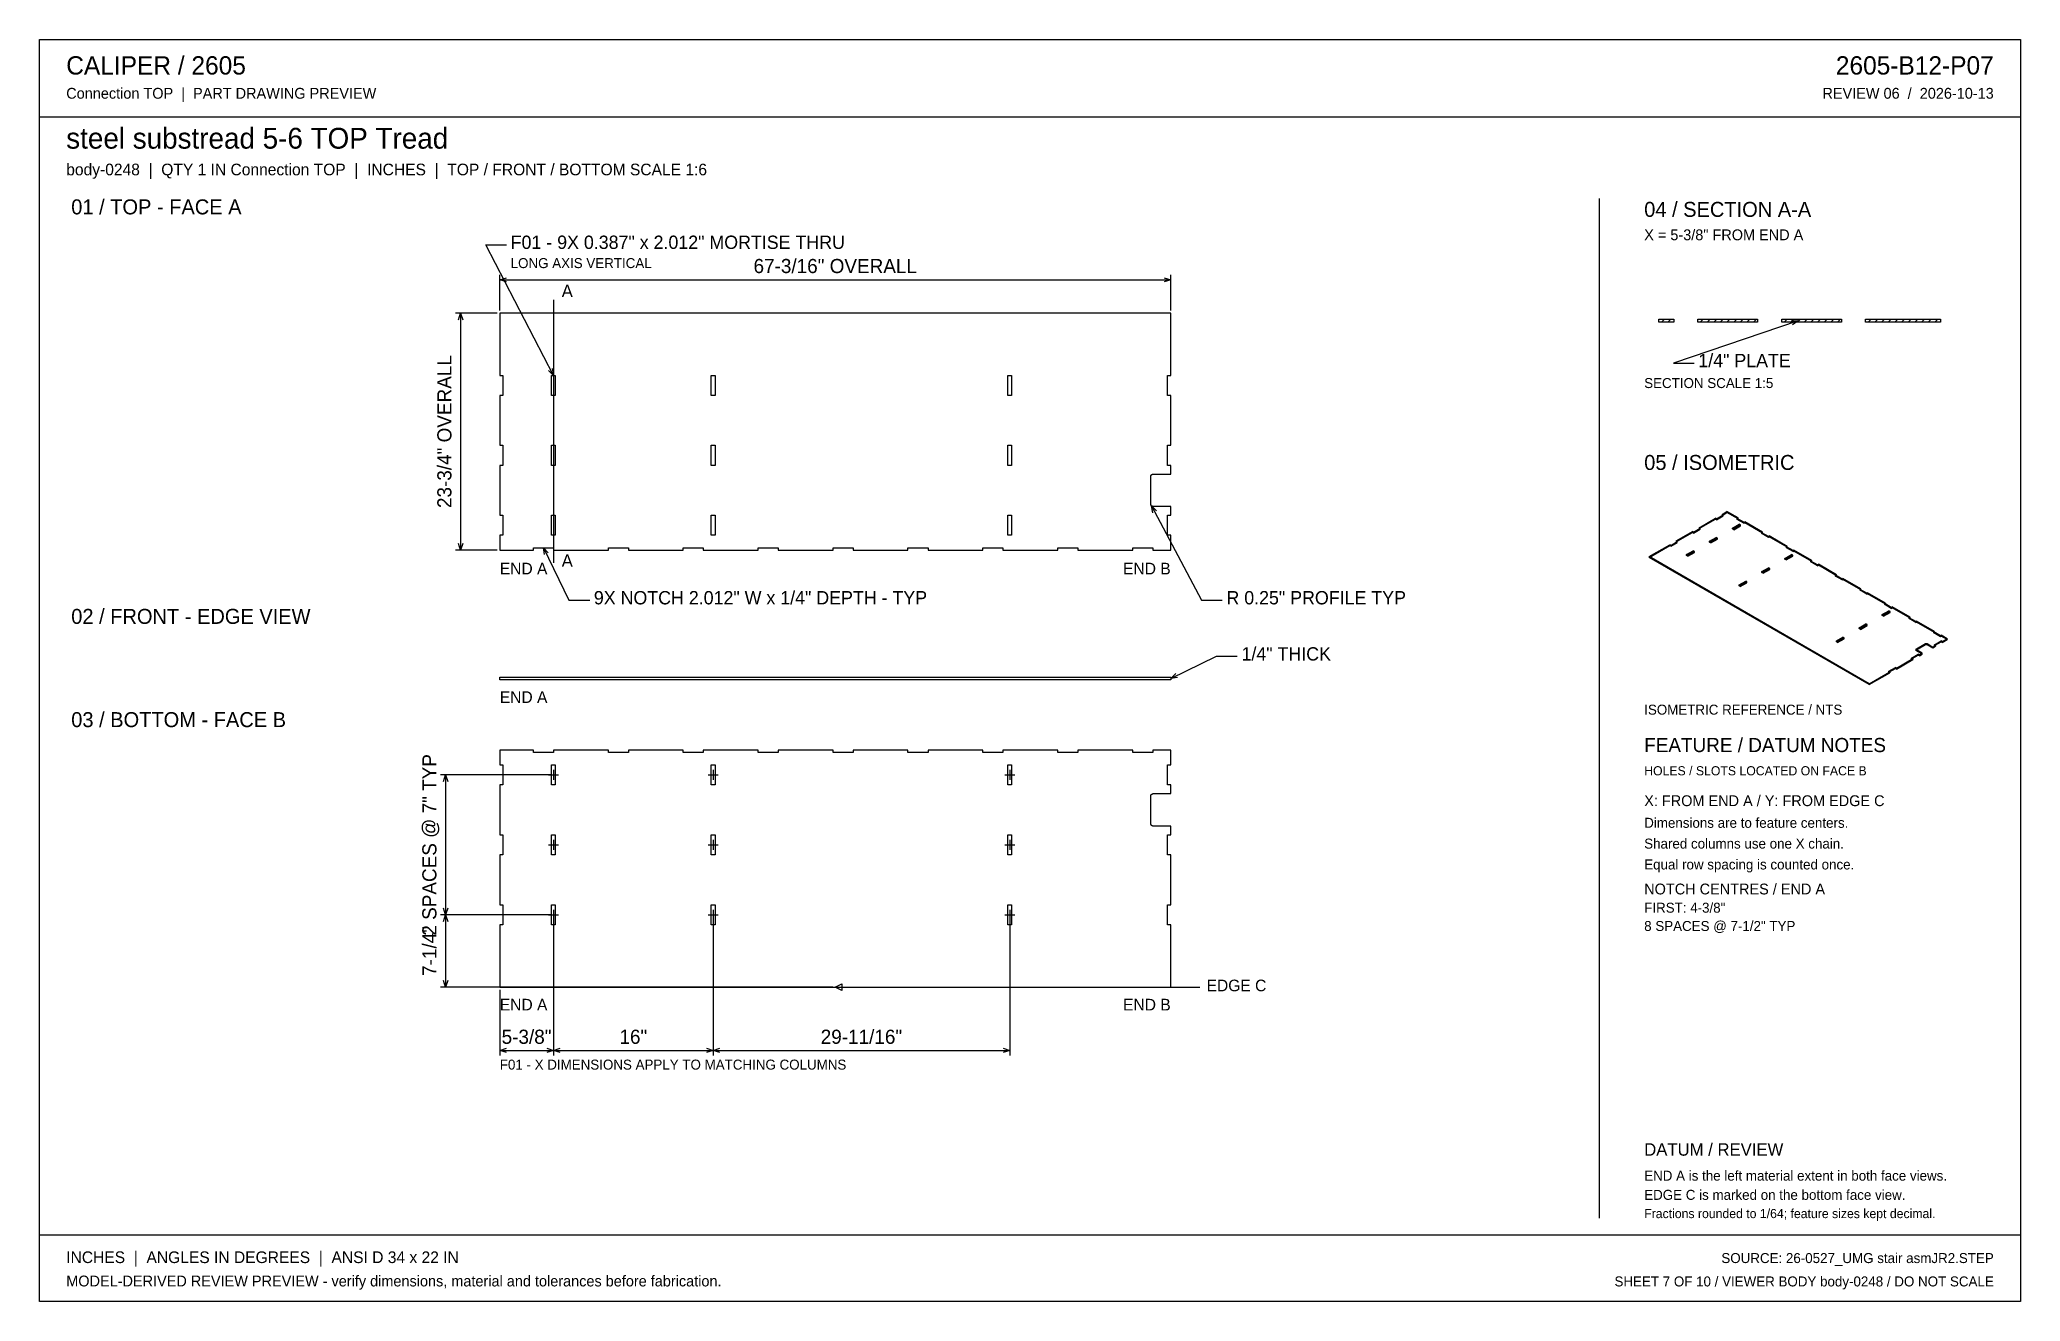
# Model space of a CAD drawing. Header units: inches. Extents: x 3 to 201, y 3 to 129.
import ezdxf
from ezdxf.enums import TextEntityAlignment as Align

# ---------------------------------------------------------------- set-up
doc = ezdxf.new("R2010")
doc.units = ezdxf.units.IN
doc.header["$MEASUREMENT"] = 0

msp = doc.modelspace()

# ---------------------------------------------------------------- texts
at = {"layer": 'ANNOTATION'}
for s, height, p in [('CALIPER / 2605', 1.8333, (5.5, 125.67)), ('Connection TOP  |  PART DRAWING PREVIEW', 1.0833, (5.5, 123.25)), ('steel substread 5-6 TOP Tread', 2.0833, (5.5, 118.25)), ('body-0248  |  QTY 1 IN Connection TOP  |  INCHES  |  TOP / FRONT / BOTTOM SCALE 1:6', 1.1667, (5.5, 115.58)), ('01 / TOP - FACE A', 1.5, (6, 111.67)), ('04 / SECTION A-A', 1.5, (163.5, 111.42)), ('F01 - 9X 0.387" x 2.012" MORTISE THRU', 1.3333, (50, 108.21)), ('X = 5-3/8" FROM END A', 1.0833, (163.5, 109.08)), ('LONG AXIS VERTICAL', 1, (50, 106.29)), ('A', 1.25, (55.11, 103.38)), ('1/4" PLATE', 1.333, (168.92, 96.37)), ('SECTION SCALE 1:5', 1, (163.5, 94.28)), ('05 / ISOMETRIC', 1.5, (163.5, 86.08)), ('A', 1.25, (55.11, 76.38)), ('END A', 1.167, (48.91, 75.62)), ('9X NOTCH 2.012" W x 1/4" DEPTH - TYP', 1.3333, (58.33, 72.62)), ('R 0.25" PROFILE TYP', 1.3333, (121.67, 72.62)), ('02 / FRONT - EDGE VIEW', 1.5, (6, 70.67)), ('1/4" THICK', 1.333, (123.18, 67)), ('END A', 1.167, (48.91, 62.75)), ('03 / BOTTOM - FACE B', 1.5, (6, 60.33)), ('ISOMETRIC REFERENCE / NTS', 1, (163.5, 61.58)), ('FEATURE / DATUM NOTES', 1.4167, (163.5, 57.83)), ('HOLES / SLOTS LOCATED ON FACE B', 0.9167, (163.5, 55.5)), ('X: FROM END A / Y: FROM EDGE C', 1.0833, (163.5, 52.42)), ('Dimensions are to feature centers.', 1, (163.5, 50.25)), ('Shared columns use one X chain.', 1, (163.5, 48.17)), ('Equal row spacing is counted once.', 1, (163.5, 46.08)), ('NOTCH CENTRES / END A', 1.0833, (163.5, 43.58)), ('FIRST: 4-3/8"', 1, (163.5, 41.75)), ('8 SPACES @ 7-1/2" TYP', 1, (163.5, 39.92)), ('EDGE C', 1.167, (119.68, 33.88)), ('END A', 1.167, (48.91, 31.96)), ('F01 - X DIMENSIONS APPLY TO MATCHING COLUMNS', 1, (48.91, 26.04)), ('DATUM / REVIEW', 1.25, (163.5, 17.42)), ('END A is the left material extent in both face views.', 1, (163.5, 14.92)), ('EDGE C is marked on the bottom face view.', 1, (163.5, 13)), ('Fractions rounded to 1/64; feature sizes kept decimal.', 0.9167, (163.5, 11.17)), ('INCHES  |  ANGLES IN DEGREES  |  ANSI D 34 x 22 IN', 1.1667, (5.5, 6.67)), ('MODEL-DERIVED REVIEW PREVIEW - verify dimensions, material and tolerances before fabrication.', 1.0833, (5.5, 4.33))]:
    msp.add_text(s, height=height, dxfattribs=at).set_placement(p)
for s, height, p in [('2605-B12-P07', 1.8333, (198.5, 125.67)), ('REVIEW 06  /  2026-10-13', 1.0833, (198.5, 123.25)), ('END B', 1.167, (116.09, 75.62)), ('END B', 1.167, (116.09, 31.96)), ('SOURCE: 26-0527_UMG stair asmJR2.STEP', 1, (198.5, 6.67)), ('SHEET 7 OF 10 / VIEWER BODY body-0248 / DO NOT SCALE', 1, (198.5, 4.33))]:
    msp.add_text(s, height=height, dxfattribs=at).set_placement(p, align=Align.RIGHT)
for s, height, p in [('67-3/16" OVERALL', 1.4167, (82.5, 105.79)), ('5-3/8"', 1.417, (51.59, 28.62)), ('16"', 1.417, (62.28, 28.62)), ('29-11/16"', 1.417, (85.12, 28.62))]:
    msp.add_text(s, height=height, dxfattribs=at).set_placement(p, align=Align.CENTER)
for s, height, p in [('23-3/4" OVERALL', 1.4167, (44.07, 89.92)), ('2 SPACES @ 7" TYP', 1.4167, (42.57, 48.54)), ('7-1/4"', 1.417, (42.57, 37.92))]:
    msp.add_text(s, height=height, rotation=90, dxfattribs=at).set_placement(p, align=Align.CENTER)

# ---------------------------------------------------------------- linework, layer by layer
at = {"layer": 'ANNOTATION'}
for p, q in [((54.28, 95.55), (47.5, 108.62)), ((47.5, 108.62), (49.58, 108.62)), ((48.91, 102.04), (48.91, 105.62)), ((48.91, 105.12), (49.57, 105.33)), ((48.91, 105.12), (116.09, 105.12)), ((49.57, 104.92), (48.91, 105.12)), ((115.43, 105.33), (116.09, 105.12)), ((116.09, 105.12), (115.43, 104.92)), ((116.09, 102.04), (116.09, 105.62)), ((48.66, 101.79), (44.49, 101.79)), ((44.78, 101.12), (44.99, 101.79)), ((44.99, 101.79), (44.99, 78.04)), ((44.99, 101.79), (45.2, 101.12)), ((54.28, 103.12), (54.28, 76.79)), ((178.92, 101.02), (166.42, 96.78)), ((178.22, 101), (178.92, 101.02)), ((178.92, 101.02), (178.35, 100.61)), ((54.28, 95.55), (53.79, 96.04)), ((54.16, 96.24), (54.28, 95.55)), ((166.42, 96.78), (168.5, 96.78)), ((114.17, 82.49), (119.17, 73.04)), ((114.29, 81.8), (114.17, 82.49)), ((114.17, 82.49), (114.66, 82)), ((48.66, 78.04), (44.49, 78.04)), ((44.99, 78.04), (44.78, 78.71)), ((45.2, 78.71), (44.99, 78.04)), ((53.28, 78.29), (55.83, 73.04)), ((53.39, 77.6), (53.28, 78.29)), ((53.28, 78.29), (53.76, 77.78)), ((55.83, 73.04), (57.92, 73.04)), ((119.17, 73.04), (121.25, 73.04)), ((116.09, 65.21), (120.68, 67.42)), ((116.09, 65.21), (116.6, 65.69)), ((120.68, 67.42), (122.76, 67.42)), ((116.78, 65.31), (116.09, 65.21)), ((54.03, 55.54), (42.99, 55.54)), ((43.28, 54.88), (43.49, 55.54)), ((43.49, 55.54), (43.49, 41.54)), ((43.49, 55.54), (43.7, 54.88)), ((53.78, 55.54), (54.78, 55.54)), ((54.28, 56.04), (54.28, 55.04)), ((69.78, 55.54), (70.78, 55.54)), ((70.28, 56.04), (70.28, 55.04)), ((99.47, 55.54), (100.47, 55.54)), ((99.97, 56.04), (99.97, 55.04)), ((53.78, 48.54), (54.78, 48.54)), ((54.28, 49.04), (54.28, 48.04)), ((69.78, 48.54), (70.78, 48.54)), ((70.28, 49.04), (70.28, 48.04)), ((99.47, 48.54), (100.47, 48.54)), ((99.97, 49.04), (99.97, 48.04)), ((43.49, 41.54), (43.28, 42.21)), ((43.7, 42.21), (43.49, 41.54)), ((54.28, 42.04), (54.28, 41.04)), ((70.28, 42.04), (70.28, 41.04)), ((99.97, 42.04), (99.97, 41.04)), ((54.03, 41.54), (42.99, 41.54)), ((54.03, 41.54), (42.99, 41.54)), ((43.28, 40.88), (43.49, 41.54)), ((43.49, 41.54), (43.49, 34.29)), ((43.49, 41.54), (43.7, 40.88)), ((53.78, 41.54), (54.78, 41.54)), ((54.28, 41.29), (54.28, 27.46)), ((54.28, 41.29), (54.28, 27.46)), ((69.78, 41.54), (70.78, 41.54)), ((70.28, 41.29), (70.28, 27.46)), ((70.28, 41.29), (70.28, 27.46)), ((99.47, 41.54), (100.47, 41.54)), ((99.97, 41.29), (99.97, 27.46)), ((82.25, 34.29), (42.99, 34.29)), ((43.49, 34.29), (43.28, 34.96)), ((43.7, 34.96), (43.49, 34.29)), ((48.91, 34.04), (48.91, 27.46)), ((82.5, 34.29), (83.17, 34.62)), ((82.5, 34.29), (119.01, 34.29)), ((83.17, 33.96), (82.5, 34.29)), ((83.17, 34.62), (83.17, 33.96)), ((48.91, 27.96), (49.57, 28.17)), ((48.91, 27.96), (54.28, 27.96)), ((49.57, 27.75), (48.91, 27.96)), ((53.61, 28.17), (54.28, 27.96)), ((54.28, 27.96), (53.61, 27.75)), ((54.28, 27.96), (54.95, 28.17)), ((54.28, 27.96), (70.28, 27.96)), ((54.95, 27.75), (54.28, 27.96)), ((69.61, 28.17), (70.28, 27.96)), ((70.28, 27.96), (69.61, 27.75)), ((70.28, 27.96), (70.95, 28.17)), ((70.28, 27.96), (99.97, 27.96)), ((70.95, 27.75), (70.28, 27.96)), ((99.3, 28.17), (99.97, 27.96)), ((99.97, 27.96), (99.3, 27.75))]:
    msp.add_line(p, q, dxfattribs=at)
at = {"layer": 'OUTLINE'}
for p, q in [((2.83, 129.17), (201.17, 129.17)), ((2.83, 2.83), (2.83, 129.17)), ((201.17, 129.17), (201.17, 2.83)), ((2.83, 121.42), (201.17, 121.42)), ((159, 113.25), (159, 11.17)), ((48.91, 101.79), (48.91, 95.55)), ((116.09, 101.79), (48.91, 101.79)), ((116.09, 95.55), (116.09, 101.79)), ((164.97, 101.17), (166.46, 101.17)), ((164.97, 100.87), (164.97, 101.17)), ((165.22, 100.87), (165.52, 101.17)), ((165.88, 100.87), (166.18, 101.17)), ((166.46, 101.17), (166.46, 100.87)), ((168.87, 101.17), (174.86, 101.17)), ((168.87, 100.87), (168.87, 101.17)), ((169.12, 100.87), (169.42, 101.17)), ((169.79, 100.87), (170.09, 101.17)), ((170.46, 100.87), (170.76, 101.17)), ((171.12, 100.87), (171.42, 101.17)), ((171.79, 100.87), (172.09, 101.17)), ((172.46, 100.87), (172.76, 101.17)), ((173.12, 100.87), (173.42, 101.17)), ((173.79, 100.87), (174.09, 101.17)), ((174.46, 100.87), (174.76, 101.17)), ((174.86, 101.17), (174.86, 100.87)), ((177.27, 101.17), (183.26, 101.17)), ((177.27, 100.87), (177.27, 101.17)), ((177.52, 100.87), (177.82, 101.17)), ((178.19, 100.87), (178.49, 101.17)), ((178.86, 100.87), (179.16, 101.17)), ((179.52, 100.87), (179.82, 101.17)), ((180.19, 100.87), (180.49, 101.17)), ((180.86, 100.87), (181.16, 101.17)), ((181.52, 100.87), (181.82, 101.17)), ((182.19, 100.87), (182.49, 101.17)), ((182.86, 100.87), (183.16, 101.17)), ((183.26, 101.17), (183.26, 100.87)), ((185.67, 101.17), (193.17, 101.17)), ((185.67, 100.87), (185.67, 101.17)), ((185.92, 100.87), (186.22, 101.17)), ((186.59, 100.87), (186.89, 101.17)), ((187.26, 100.87), (187.56, 101.17)), ((187.92, 100.87), (188.22, 101.17)), ((188.59, 100.87), (188.89, 101.17)), ((189.26, 100.87), (189.56, 101.17)), ((189.92, 100.87), (190.22, 101.17)), ((190.59, 100.87), (190.89, 101.17)), ((191.26, 100.87), (191.56, 101.17)), ((191.92, 100.87), (192.22, 101.17)), ((192.59, 100.87), (192.89, 101.17)), ((193.17, 101.17), (193.17, 100.87)), ((166.46, 100.87), (164.97, 100.87)), ((174.86, 100.87), (168.87, 100.87)), ((183.26, 100.87), (177.27, 100.87)), ((193.17, 100.87), (185.67, 100.87)), ((48.91, 95.55), (49.22, 95.55)), ((49.22, 95.55), (49.22, 93.54)), ((54.09, 93.54), (54.09, 95.55)), ((54.09, 95.55), (54.47, 95.55)), ((54.47, 95.55), (54.47, 93.54)), ((70.09, 93.54), (70.09, 95.55)), ((70.09, 95.55), (70.47, 95.55)), ((70.47, 95.55), (70.47, 93.54)), ((99.78, 93.54), (99.78, 95.55)), ((99.78, 95.55), (100.16, 95.55)), ((100.16, 95.55), (100.16, 93.54)), ((115.78, 93.54), (115.78, 95.55)), ((115.78, 95.55), (116.09, 95.55)), ((49.22, 93.54), (48.91, 93.54)), ((48.91, 93.54), (48.91, 88.55)), ((54.47, 93.54), (54.09, 93.54)), ((70.47, 93.54), (70.09, 93.54)), ((100.16, 93.54), (99.78, 93.54)), ((116.09, 93.54), (115.78, 93.54)), ((116.09, 88.55), (116.09, 93.54)), ((48.91, 88.55), (49.22, 88.55)), ((49.22, 88.55), (49.22, 86.54)), ((54.09, 86.54), (54.09, 88.55)), ((54.09, 88.55), (54.47, 88.55)), ((54.47, 88.55), (54.47, 86.54)), ((70.09, 86.54), (70.09, 88.55)), ((70.09, 88.55), (70.47, 88.55)), ((70.47, 88.55), (70.47, 86.54)), ((99.78, 86.54), (99.78, 88.55)), ((99.78, 88.55), (100.16, 88.55)), ((100.16, 88.55), (100.16, 86.54)), ((115.78, 86.54), (115.78, 88.55)), ((115.78, 88.55), (116.09, 88.55)), ((49.22, 86.54), (48.91, 86.54)), ((48.91, 86.54), (48.91, 81.55)), ((54.47, 86.54), (54.09, 86.54)), ((70.47, 86.54), (70.09, 86.54)), ((100.16, 86.54), (99.78, 86.54)), ((114.09, 85.44), (114.1, 85.45)), ((114.09, 85.43), (114.09, 85.44)), ((114.09, 85.44), (114.09, 85.44)), ((114.09, 85.42), (114.09, 85.43)), ((114.09, 82.67), (114.09, 85.42)), ((114.09, 85.42), (114.09, 85.42)), ((114.1, 85.49), (114.11, 85.5)), ((114.1, 85.48), (114.1, 85.49)), ((114.1, 85.47), (114.1, 85.48)), ((114.1, 85.48), (114.1, 85.48)), ((114.1, 85.46), (114.1, 85.47)), ((114.1, 85.47), (114.1, 85.47)), ((114.1, 85.45), (114.1, 85.46)), ((114.1, 85.45), (114.1, 85.45)), ((114.11, 85.51), (114.12, 85.52)), ((114.11, 85.5), (114.11, 85.51)), ((114.11, 85.51), (114.11, 85.51)), ((114.11, 85.5), (114.11, 85.5)), ((114.12, 85.53), (114.13, 85.54)), ((114.12, 85.52), (114.12, 85.53)), ((114.12, 85.53), (114.12, 85.53)), ((114.12, 85.52), (114.12, 85.52)), ((114.13, 85.55), (114.14, 85.56)), ((114.13, 85.54), (114.13, 85.55)), ((114.13, 85.55), (114.13, 85.55)), ((114.14, 85.56), (114.14, 85.57)), ((114.14, 85.57), (114.15, 85.57)), ((114.14, 85.56), (114.14, 85.56)), ((114.15, 85.57), (114.15, 85.58)), ((114.15, 85.58), (114.15, 85.58)), ((114.15, 85.58), (114.16, 85.58)), ((114.16, 85.58), (114.16, 85.59)), ((114.16, 85.59), (114.17, 85.59)), ((114.17, 85.59), (114.17, 85.6)), ((114.17, 85.6), (114.18, 85.6)), ((114.18, 85.6), (114.18, 85.61)), ((114.18, 85.61), (114.19, 85.61)), ((114.19, 85.61), (114.19, 85.62)), ((114.19, 85.62), (114.2, 85.62)), ((114.19, 85.61), (114.19, 85.61)), ((114.2, 85.62), (114.21, 85.63)), ((114.2, 85.62), (114.2, 85.62)), ((114.21, 85.63), (114.22, 85.63)), ((114.22, 85.63), (114.23, 85.64)), ((114.22, 85.63), (114.22, 85.63)), ((114.23, 85.64), (114.23, 85.64)), ((114.23, 85.64), (114.24, 85.64)), ((114.24, 85.64), (114.24, 85.65)), ((114.24, 85.65), (114.25, 85.65)), ((114.25, 85.65), (114.25, 85.65)), ((114.25, 85.65), (114.26, 85.65)), ((114.26, 85.65), (114.27, 85.65)), ((114.27, 85.65), (114.27, 85.66)), ((114.27, 85.66), (114.28, 85.66)), ((114.28, 85.66), (114.28, 85.66)), ((114.28, 85.66), (114.29, 85.66)), ((114.29, 85.66), (114.29, 85.66)), ((114.29, 85.66), (114.3, 85.66)), ((114.3, 85.66), (114.31, 85.66)), ((114.31, 85.66), (114.32, 85.67)), ((114.31, 85.66), (114.31, 85.66)), ((114.32, 85.67), (114.33, 85.67)), ((114.33, 85.67), (114.33, 85.67)), ((114.33, 85.67), (114.34, 85.67)), ((114.34, 85.67), (114.34, 85.67)), ((114.34, 85.67), (116.09, 85.67)), ((116.09, 86.54), (115.78, 86.54)), ((116.09, 85.67), (116.09, 86.54)), ((48.91, 81.55), (49.22, 81.55)), ((49.22, 81.55), (49.22, 79.54)), ((54.09, 79.54), (54.09, 81.55)), ((54.09, 81.55), (54.47, 81.55)), ((54.47, 81.55), (54.47, 79.54)), ((70.09, 79.54), (70.09, 81.55)), ((70.09, 81.55), (70.47, 81.55)), ((70.47, 81.55), (70.47, 79.54)), ((99.78, 79.54), (99.78, 81.55)), ((99.78, 81.55), (100.16, 81.55)), ((100.16, 81.55), (100.16, 79.54)), ((114.09, 82.66), (114.09, 82.67)), ((114.09, 82.65), (114.09, 82.66)), ((114.09, 82.64), (114.09, 82.65)), ((114.09, 82.65), (114.09, 82.65)), ((114.1, 82.64), (114.09, 82.64)), ((114.1, 82.63), (114.1, 82.64)), ((114.1, 82.62), (114.1, 82.63)), ((114.1, 82.61), (114.1, 82.62)), ((114.1, 82.62), (114.1, 82.62)), ((114.1, 82.6), (114.1, 82.61)), ((114.1, 82.61), (114.1, 82.61)), ((114.1, 82.59), (114.1, 82.6)), ((114.11, 82.59), (114.1, 82.59)), ((114.11, 82.58), (114.11, 82.59)), ((114.11, 82.57), (114.11, 82.58)), ((114.11, 82.58), (114.11, 82.58)), ((114.12, 82.57), (114.11, 82.57)), ((114.12, 82.56), (114.12, 82.57)), ((114.12, 82.55), (114.12, 82.56)), ((114.13, 82.54), (114.12, 82.55)), ((114.12, 82.55), (114.12, 82.55)), ((114.13, 82.53), (114.13, 82.54)), ((114.13, 82.54), (114.13, 82.54)), ((114.14, 82.53), (114.13, 82.53)), ((114.14, 82.52), (114.14, 82.53)), ((114.15, 82.51), (114.14, 82.52)), ((114.14, 82.52), (114.14, 82.52)), ((114.15, 82.5), (114.15, 82.51)), ((114.15, 82.51), (114.15, 82.51)), ((114.16, 82.5), (114.15, 82.5)), ((114.16, 82.49), (114.16, 82.5)), ((114.17, 82.49), (114.16, 82.49)), ((114.18, 82.48), (114.17, 82.49)), ((114.17, 82.49), (114.17, 82.49)), ((114.19, 82.47), (114.18, 82.48)), ((114.18, 82.48), (114.18, 82.48)), ((114.2, 82.46), (114.19, 82.47)), ((114.19, 82.47), (114.19, 82.47)), ((114.19, 82.47), (114.19, 82.47)), ((114.21, 82.46), (114.2, 82.46)), ((114.2, 82.46), (114.2, 82.46)), ((114.22, 82.45), (114.21, 82.46)), ((114.23, 82.45), (114.22, 82.45)), ((114.22, 82.45), (114.22, 82.45)), ((114.23, 82.44), (114.23, 82.45)), ((114.24, 82.44), (114.23, 82.44)), ((114.25, 82.44), (114.24, 82.44)), ((114.24, 82.44), (114.24, 82.44)), ((114.25, 82.43), (114.25, 82.44)), ((114.26, 82.43), (114.25, 82.43)), ((114.27, 82.43), (114.26, 82.43)), ((114.28, 82.43), (114.27, 82.43)), ((114.27, 82.43), (114.27, 82.43)), ((114.28, 82.42), (114.28, 82.43)), ((114.29, 82.42), (114.28, 82.42)), ((114.3, 82.42), (114.29, 82.42)), ((114.29, 82.42), (114.29, 82.42)), ((114.31, 82.42), (114.3, 82.42)), ((114.32, 82.42), (114.31, 82.42)), ((114.31, 82.42), (114.31, 82.42)), ((114.33, 82.42), (114.32, 82.42)), ((114.34, 82.42), (114.33, 82.42)), ((114.33, 82.42), (114.33, 82.42)), ((116.09, 82.42), (114.34, 82.42)), ((114.34, 82.42), (114.34, 82.42)), ((115.78, 79.54), (115.78, 81.55)), ((115.78, 81.55), (116.09, 81.55)), ((116.09, 81.55), (116.09, 82.42)), ((170.75, 81.19), (171.41, 81.57)), ((170.75, 81.09), (171.41, 81.47)), ((171.3, 81.63), (171.79, 81.91)), ((171.3, 81.53), (171.79, 81.82)), ((171.41, 81.57), (171.3, 81.63)), ((171.3, 81.63), (171.3, 81.53)), ((171.41, 81.47), (171.3, 81.53)), ((171.41, 81.47), (171.41, 81.57)), ((172.9, 81.27), (171.79, 81.91)), ((171.79, 81.91), (171.79, 81.82)), ((172.9, 81.18), (171.79, 81.82)), ((49.22, 79.54), (48.91, 79.54)), ((48.91, 79.54), (48.91, 78.04)), ((54.47, 79.54), (54.09, 79.54)), ((70.47, 79.54), (70.09, 79.54)), ((100.16, 79.54), (99.78, 79.54)), ((116.09, 79.54), (115.78, 79.54)), ((116.09, 78.04), (116.09, 79.54)), ((166.71, 78.97), (168.34, 79.92)), ((166.71, 78.88), (168.34, 79.83)), ((168.34, 79.92), (168.34, 79.83)), ((168.45, 79.86), (168.34, 79.92)), ((168.45, 79.76), (168.34, 79.83)), ((168.45, 79.86), (169.11, 80.24)), ((168.45, 79.76), (169.11, 80.15)), ((168.45, 79.76), (168.45, 79.86)), ((169, 80.3), (170.64, 81.25)), ((169, 80.21), (170.64, 81.15)), ((169.11, 80.24), (169, 80.3)), ((169, 80.3), (169, 80.21)), ((169.11, 80.15), (169, 80.21)), ((169.11, 80.15), (169.11, 80.24)), ((170.75, 81.19), (170.64, 81.25)), ((170.64, 81.25), (170.64, 81.15)), ((170.75, 81.09), (170.64, 81.15)), ((170.75, 81.09), (170.75, 81.19)), ((172.34, 80.26), (173, 80.65)), ((172.34, 80.17), (173, 80.55)), ((172.34, 80.17), (172.34, 80.26)), ((172.47, 80.19), (172.34, 80.26)), ((172.47, 80.1), (172.34, 80.17)), ((172.47, 80.19), (173.13, 80.57)), ((172.47, 80.1), (173.13, 80.48)), ((172.47, 80.1), (172.47, 80.19)), ((172.81, 81.22), (172.9, 81.27)), ((173.47, 80.84), (172.81, 81.22)), ((172.81, 81.13), (172.81, 81.22)), ((172.81, 81.13), (172.9, 81.18)), ((173.47, 80.75), (172.81, 81.13)), ((172.9, 81.18), (172.9, 81.27)), ((173, 80.55), (173, 80.65)), ((173.13, 80.57), (173, 80.65)), ((173.13, 80.48), (173, 80.55)), ((173.13, 80.48), (173.13, 80.57)), ((173.47, 80.84), (173.56, 80.89)), ((173.47, 80.75), (173.47, 80.84)), ((173.47, 80.75), (173.56, 80.8)), ((173.56, 80.8), (173.56, 80.89)), ((175.36, 79.85), (173.56, 80.89)), ((175.36, 79.76), (173.56, 80.8)), ((175.28, 79.8), (175.36, 79.85)), ((175.28, 79.71), (175.28, 79.8)), ((175.94, 79.42), (175.28, 79.8)), ((175.28, 79.71), (175.36, 79.76)), ((175.94, 79.33), (175.28, 79.71)), ((175.36, 79.76), (175.36, 79.85)), ((175.94, 79.42), (176.02, 79.47)), ((175.94, 79.33), (175.94, 79.42)), ((175.94, 79.33), (176.02, 79.38)), ((177.82, 78.43), (176.02, 79.47)), ((176.02, 79.38), (176.02, 79.47)), ((177.82, 78.34), (176.02, 79.38)), ((48.91, 78.04), (52.28, 78.04)), ((52.28, 78.04), (52.28, 78.29)), ((52.28, 78.29), (54.29, 78.29)), ((54.29, 78.29), (54.29, 78.04)), ((54.29, 78.04), (59.78, 78.04)), ((59.78, 78.04), (59.78, 78.29)), ((59.78, 78.29), (61.79, 78.29)), ((61.79, 78.29), (61.79, 78.04)), ((61.79, 78.04), (67.28, 78.04)), ((67.28, 78.04), (67.28, 78.29)), ((67.28, 78.29), (69.29, 78.29)), ((69.29, 78.29), (69.29, 78.04)), ((69.29, 78.04), (74.78, 78.04)), ((74.78, 78.04), (74.78, 78.29)), ((74.78, 78.29), (76.79, 78.29)), ((76.79, 78.29), (76.79, 78.04)), ((76.79, 78.04), (82.28, 78.04)), ((82.28, 78.04), (82.28, 78.29)), ((82.28, 78.29), (84.29, 78.29)), ((84.29, 78.29), (84.29, 78.04)), ((84.29, 78.04), (89.78, 78.04)), ((89.78, 78.04), (89.78, 78.29)), ((89.78, 78.29), (91.79, 78.29)), ((91.79, 78.29), (91.79, 78.04)), ((91.79, 78.04), (97.28, 78.04)), ((97.28, 78.04), (97.28, 78.29)), ((97.28, 78.29), (99.29, 78.29)), ((99.29, 78.29), (99.29, 78.04)), ((99.29, 78.04), (104.78, 78.04)), ((104.78, 78.04), (104.78, 78.29)), ((104.78, 78.29), (106.79, 78.29)), ((106.79, 78.29), (106.79, 78.04)), ((106.79, 78.04), (112.28, 78.04)), ((112.28, 78.04), (112.28, 78.29)), ((112.28, 78.29), (114.29, 78.29)), ((114.29, 78.29), (114.29, 78.04)), ((114.29, 78.04), (116.09, 78.04)), ((164, 77.41), (166.05, 78.59)), ((164, 77.32), (166.05, 78.5)), ((164, 77.41), (164, 77.32)), ((186.04, 64.68), (164, 77.41)), ((166.15, 78.53), (166.05, 78.59)), ((166.05, 78.59), (166.05, 78.5)), ((166.15, 78.44), (166.05, 78.5)), ((166.15, 78.53), (166.81, 78.91)), ((166.15, 78.44), (166.81, 78.82)), ((166.15, 78.44), (166.15, 78.53)), ((166.81, 78.91), (166.71, 78.97)), ((166.71, 78.97), (166.71, 78.88)), ((166.81, 78.82), (166.71, 78.88)), ((166.81, 78.82), (166.81, 78.91)), ((167.75, 77.61), (168.41, 77.99)), ((167.75, 77.52), (168.41, 77.9)), ((167.88, 77.54), (167.75, 77.61)), ((167.75, 77.52), (167.75, 77.61)), ((167.88, 77.44), (167.75, 77.52)), ((167.88, 77.54), (168.54, 77.92)), ((167.88, 77.44), (168.54, 77.83)), ((167.88, 77.44), (167.88, 77.54)), ((168.54, 77.92), (168.41, 77.99)), ((168.41, 77.9), (168.41, 77.99)), ((168.54, 77.83), (168.41, 77.9)), ((168.54, 77.83), (168.54, 77.92)), ((170.04, 78.94), (170.7, 79.32)), ((170.04, 78.84), (170.7, 79.22)), ((170.17, 78.87), (170.04, 78.94)), ((170.04, 78.84), (170.04, 78.94)), ((170.17, 78.77), (170.04, 78.84)), ((170.17, 78.87), (170.83, 79.25)), ((170.17, 78.77), (170.83, 79.15)), ((170.17, 78.77), (170.17, 78.87)), ((170.83, 79.25), (170.7, 79.32)), ((170.7, 79.22), (170.7, 79.32)), ((170.83, 79.15), (170.7, 79.22)), ((170.83, 79.15), (170.83, 79.25)), ((177.59, 77.23), (178.25, 77.61)), ((177.59, 77.14), (178.25, 77.52)), ((177.72, 77.16), (178.38, 77.54)), ((177.72, 77.07), (178.38, 77.45)), ((177.74, 78.38), (177.82, 78.43)), ((178.4, 78), (177.74, 78.38)), ((177.74, 78.29), (177.74, 78.38)), ((177.74, 78.29), (177.82, 78.34)), ((178.4, 77.91), (177.74, 78.29)), ((177.82, 78.34), (177.82, 78.43)), ((178.25, 77.52), (178.25, 77.61)), ((178.38, 77.54), (178.25, 77.61)), ((178.38, 77.45), (178.25, 77.52)), ((178.38, 77.45), (178.38, 77.54)), ((178.4, 78), (178.48, 78.05)), ((178.4, 77.91), (178.4, 78)), ((178.4, 77.91), (178.48, 77.95)), ((180.28, 77.01), (178.48, 78.05)), ((178.48, 77.95), (178.48, 78.05)), ((180.28, 76.92), (178.48, 77.95)), ((186.04, 64.59), (164, 77.32)), ((175.29, 75.91), (175.95, 76.29)), ((175.29, 75.81), (175.95, 76.19)), ((175.42, 75.83), (175.29, 75.91)), ((175.29, 75.81), (175.29, 75.91)), ((175.42, 75.74), (175.29, 75.81)), ((175.42, 75.83), (176.08, 76.22)), ((175.42, 75.74), (176.08, 76.12)), ((175.42, 75.74), (175.42, 75.83)), ((176.08, 76.22), (175.95, 76.29)), ((175.95, 76.19), (175.95, 76.29)), ((176.08, 76.12), (175.95, 76.19)), ((176.08, 76.12), (176.08, 76.22)), ((177.59, 77.14), (177.59, 77.23)), ((177.72, 77.16), (177.59, 77.23)), ((177.72, 77.07), (177.59, 77.14)), ((177.72, 77.07), (177.72, 77.16)), ((180.2, 76.96), (180.28, 77.01)), ((180.2, 76.87), (180.2, 76.96)), ((180.86, 76.58), (180.2, 76.96)), ((180.2, 76.87), (180.28, 76.92)), ((180.86, 76.49), (180.2, 76.87)), ((180.28, 76.92), (180.28, 77.01)), ((180.86, 76.58), (180.94, 76.63)), ((180.86, 76.49), (180.86, 76.58)), ((180.86, 76.49), (180.94, 76.53)), ((180.94, 76.53), (180.94, 76.63)), ((182.74, 75.59), (180.94, 76.63)), ((182.74, 75.49), (180.94, 76.53)), ((182.66, 75.54), (182.74, 75.59)), ((182.66, 75.45), (182.66, 75.54)), ((183.32, 75.16), (182.66, 75.54)), ((182.66, 75.45), (182.74, 75.49)), ((183.32, 75.07), (182.66, 75.45)), ((182.74, 75.49), (182.74, 75.59)), ((173, 74.58), (173.66, 74.96)), ((173, 74.49), (173.66, 74.87)), ((173.12, 74.51), (173, 74.58)), ((173, 74.49), (173, 74.58)), ((173.12, 74.41), (173, 74.49)), ((173.12, 74.51), (173.78, 74.89)), ((173.12, 74.41), (173.78, 74.79)), ((173.12, 74.41), (173.12, 74.51)), ((173.66, 74.87), (173.66, 74.96)), ((173.78, 74.89), (173.66, 74.96)), ((173.78, 74.79), (173.66, 74.87)), ((173.78, 74.79), (173.78, 74.89)), ((183.32, 75.16), (183.4, 75.21)), ((183.32, 75.07), (183.32, 75.16)), ((183.32, 75.07), (183.4, 75.11)), ((183.4, 75.11), (183.4, 75.21)), ((185.2, 74.17), (183.4, 75.21)), ((185.2, 74.07), (183.4, 75.11)), ((185.12, 74.12), (185.2, 74.17)), ((185.12, 74.03), (185.12, 74.12)), ((185.78, 73.74), (185.12, 74.12)), ((185.12, 74.03), (185.2, 74.07)), ((185.78, 73.65), (185.12, 74.03)), ((185.2, 74.07), (185.2, 74.17)), ((185.78, 73.74), (185.86, 73.79)), ((185.78, 73.65), (185.78, 73.74)), ((185.78, 73.65), (185.86, 73.69)), ((185.86, 73.69), (185.86, 73.79)), ((187.66, 72.75), (185.86, 73.79)), ((187.66, 72.65), (185.86, 73.69)), ((187.33, 71.61), (187.99, 71.99)), ((187.33, 71.52), (187.99, 71.9)), ((187.33, 71.52), (187.33, 71.61)), ((187.46, 71.54), (187.33, 71.61)), ((187.46, 71.44), (187.33, 71.52)), ((187.46, 71.54), (188.12, 71.92)), ((187.46, 71.44), (188.12, 71.82)), ((187.46, 71.44), (187.46, 71.54)), ((187.58, 72.7), (187.66, 72.75)), ((187.58, 72.61), (187.58, 72.7)), ((188.24, 72.32), (187.58, 72.7)), ((187.58, 72.61), (187.66, 72.65)), ((188.24, 72.22), (187.58, 72.61)), ((187.66, 72.65), (187.66, 72.75)), ((188.12, 71.92), (187.99, 71.99)), ((187.99, 71.9), (187.99, 71.99)), ((188.12, 71.82), (187.99, 71.9)), ((188.12, 71.82), (188.12, 71.92)), ((188.24, 72.32), (188.32, 72.37)), ((188.24, 72.22), (188.24, 72.32)), ((188.24, 72.22), (188.32, 72.27)), ((188.32, 72.27), (188.32, 72.37)), ((190.12, 71.33), (188.32, 72.37)), ((190.12, 71.23), (188.32, 72.27)), ((185.03, 70.28), (185.69, 70.67)), ((185.03, 70.19), (185.69, 70.57)), ((185.03, 70.19), (185.03, 70.28)), ((185.16, 70.21), (185.03, 70.28)), ((185.16, 70.12), (185.03, 70.19)), ((185.16, 70.21), (185.82, 70.59)), ((185.16, 70.12), (185.82, 70.5)), ((185.16, 70.12), (185.16, 70.21)), ((185.69, 70.57), (185.69, 70.67)), ((185.82, 70.59), (185.69, 70.67)), ((185.82, 70.5), (185.69, 70.57)), ((185.82, 70.5), (185.82, 70.59)), ((190.04, 71.28), (190.12, 71.33)), ((190.7, 70.9), (190.04, 71.28)), ((190.04, 71.19), (190.04, 71.28)), ((190.04, 71.19), (190.12, 71.23)), ((190.7, 70.8), (190.04, 71.19)), ((190.12, 71.23), (190.12, 71.33)), ((190.7, 70.9), (190.78, 70.95)), ((190.7, 70.8), (190.7, 70.9)), ((190.7, 70.8), (190.78, 70.85)), ((190.78, 70.85), (190.78, 70.95)), ((192.58, 69.91), (190.78, 70.95)), ((192.58, 69.81), (190.78, 70.85)), ((192.5, 69.86), (192.58, 69.91)), ((192.5, 69.76), (192.5, 69.86)), ((193.16, 69.48), (192.5, 69.86)), ((192.5, 69.76), (192.58, 69.81)), ((193.16, 69.38), (192.5, 69.76)), ((192.58, 69.81), (192.58, 69.91)), ((193.16, 69.48), (193.24, 69.53)), ((193.16, 69.38), (193.16, 69.48)), ((193.16, 69.38), (193.24, 69.43)), ((193.83, 69.18), (193.24, 69.53)), ((193.24, 69.43), (193.24, 69.53)), ((193.83, 69.09), (193.24, 69.43)), ((182.74, 68.96), (183.4, 69.34)), ((182.74, 68.86), (183.4, 69.24)), ((182.86, 68.89), (182.74, 68.96)), ((182.74, 68.86), (182.74, 68.96)), ((182.86, 68.79), (182.74, 68.86)), ((182.86, 68.89), (183.52, 69.27)), ((182.86, 68.79), (183.52, 69.17)), ((182.86, 68.79), (182.86, 68.89)), ((183.4, 69.24), (183.4, 69.34)), ((183.52, 69.27), (183.4, 69.34)), ((183.52, 69.17), (183.4, 69.24)), ((183.52, 69.17), (183.52, 69.27)), ((190.28, 67.25), (190.94, 67.63)), ((190.28, 67.16), (190.94, 67.54)), ((190.72, 68.12), (190.72, 68.13)), ((190.72, 68.13), (190.73, 68.13)), ((190.72, 68.11), (190.72, 68.12)), ((190.72, 68.12), (190.72, 68.12)), ((190.72, 68.12), (190.72, 68.12)), ((190.72, 68.12), (190.72, 68.12)), ((190.72, 68.12), (190.72, 68.12)), ((190.72, 68.12), (190.72, 68.12)), ((190.73, 68.11), (190.72, 68.11)), ((190.72, 68.11), (190.72, 68.11)), ((190.72, 68.11), (190.72, 68.11)), ((190.72, 68.11), (190.72, 68.11)), ((190.72, 68.02), (190.72, 68.03)), ((190.72, 68.03), (190.72, 68.03)), ((190.72, 68.03), (190.72, 68.03)), ((190.72, 68.03), (190.72, 68.03)), ((190.72, 68.03), (190.72, 68.03)), ((190.72, 68.03), (190.73, 68.03)), ((190.73, 68.01), (190.72, 68.02)), ((190.72, 68.02), (190.72, 68.02)), ((190.72, 68.02), (190.72, 68.02)), ((190.72, 68.02), (190.72, 68.02)), ((190.72, 68.02), (190.72, 68.02)), ((190.72, 68.02), (190.72, 68.02)), ((190.73, 68.14), (190.73, 68.15)), ((190.73, 68.15), (190.73, 68.15)), ((190.73, 68.15), (190.74, 68.15)), ((190.73, 68.13), (190.73, 68.14)), ((190.73, 68.14), (190.73, 68.14)), ((190.73, 68.14), (190.73, 68.14)), ((190.73, 68.14), (190.73, 68.14)), ((190.73, 68.14), (190.73, 68.14)), ((190.73, 68.14), (190.73, 68.14)), ((190.73, 68.13), (190.73, 68.13)), ((190.73, 68.13), (190.73, 68.13)), ((190.73, 68.13), (190.73, 68.13)), ((190.73, 68.13), (190.73, 68.13)), ((190.73, 68.1), (190.73, 68.11)), ((190.73, 68.11), (190.73, 68.11)), ((190.73, 68.11), (190.73, 68.11)), ((190.73, 68.09), (190.73, 68.1)), ((190.73, 68.1), (190.73, 68.1)), ((190.73, 68.1), (190.73, 68.1)), ((190.73, 68.1), (190.73, 68.1)), ((190.73, 68.1), (190.73, 68.1)), ((190.73, 68.1), (190.73, 68.1)), ((190.74, 68.09), (190.73, 68.09)), ((190.73, 68.09), (190.73, 68.09)), ((190.73, 68.09), (190.73, 68.09)), ((190.73, 68.09), (190.73, 68.09)), ((190.73, 68.04), (190.73, 68.05)), ((190.73, 68.05), (190.73, 68.05)), ((190.73, 68.05), (190.73, 68.05)), ((190.73, 68.05), (190.73, 68.05)), ((190.73, 68.05), (190.73, 68.05)), ((190.73, 68.05), (190.74, 68.05)), ((190.73, 68.03), (190.73, 68.04)), ((190.73, 68.04), (190.73, 68.04)), ((190.73, 68.04), (190.73, 68.04)), ((190.73, 68.04), (190.73, 68.04)), ((190.73, 68.04), (190.73, 68.04)), ((190.73, 68.04), (190.73, 68.04)), ((190.73, 68.03), (190.73, 68.03)), ((190.73, 68), (190.73, 68.01)), ((190.73, 68.01), (190.73, 68.01)), ((190.73, 68.01), (190.73, 68.01)), ((190.73, 68.01), (190.73, 68.01)), ((190.73, 68.01), (190.73, 68.01)), ((190.73, 68.01), (190.73, 68.01)), ((190.73, 67.99), (190.73, 68)), ((190.73, 68), (190.73, 68)), ((190.73, 68), (190.73, 68)), ((190.73, 68), (190.73, 68)), ((190.73, 68), (190.73, 68)), ((190.73, 68), (190.73, 68)), ((190.74, 67.99), (190.73, 67.99)), ((190.74, 68.15), (190.74, 68.16)), ((190.74, 68.16), (190.74, 68.16)), ((190.74, 68.16), (190.75, 68.16)), ((190.74, 68.15), (190.74, 68.15)), ((190.74, 68.15), (190.74, 68.15)), ((190.74, 68.15), (190.74, 68.15)), ((190.74, 68.15), (190.74, 68.15)), ((190.74, 68.08), (190.74, 68.09)), ((190.74, 68.09), (190.74, 68.09)), ((190.74, 68.09), (190.74, 68.09)), ((190.75, 68.08), (190.74, 68.08)), ((190.74, 68.08), (190.74, 68.08)), ((190.74, 68.08), (190.74, 68.08)), ((190.74, 68.08), (190.74, 68.08)), ((190.74, 68.05), (190.74, 68.06)), ((190.74, 68.06), (190.74, 68.06)), ((190.74, 68.06), (190.74, 68.06)), ((190.74, 68.06), (190.74, 68.06)), ((190.74, 68.06), (190.74, 68.06)), ((190.74, 68.06), (190.75, 68.06)), ((190.74, 68.05), (190.74, 68.05)), ((190.74, 67.98), (190.74, 67.99)), ((190.74, 67.99), (190.74, 67.99)), ((190.74, 67.99), (190.74, 67.99)), ((190.74, 67.99), (190.74, 67.99)), ((190.74, 67.99), (190.74, 67.99)), ((190.74, 67.99), (190.74, 67.99)), ((190.75, 67.98), (190.74, 67.98)), ((190.75, 68.16), (190.75, 68.16)), ((190.75, 68.16), (190.75, 68.16)), ((190.75, 68.16), (190.75, 68.16)), ((190.75, 68.16), (190.75, 68.16)), ((190.75, 68.16), (190.76, 68.16)), ((190.75, 68.07), (190.75, 68.08)), ((190.75, 68.08), (190.75, 68.08)), ((190.75, 68.08), (190.75, 68.08)), ((190.75, 68.06), (190.75, 68.07)), ((190.75, 68.07), (190.75, 68.07)), ((190.75, 68.07), (190.75, 68.07)), ((190.75, 68.07), (190.76, 68.07)), ((190.76, 68.07), (190.75, 68.07)), ((190.75, 68.07), (190.75, 68.07)), ((190.75, 68.06), (190.75, 68.06)), ((190.76, 67.98), (190.75, 67.98)), ((190.75, 67.98), (190.75, 67.98)), ((190.75, 67.98), (190.75, 67.98)), ((190.75, 67.98), (190.75, 67.98)), ((190.75, 67.98), (190.75, 67.98)), ((190.76, 68.17), (191.66, 68.69)), ((190.76, 68.07), (191.66, 68.59)), ((190.76, 68.07), (190.76, 68.17)), ((190.76, 68.16), (190.76, 68.17)), ((190.76, 68.07), (190.76, 68.07)), ((190.76, 67.98), (190.76, 68.07)), ((191.33, 67.74), (190.76, 68.07)), ((190.76, 68.07), (190.76, 68.07)), ((190.76, 67.98), (190.76, 67.98)), ((191.33, 67.64), (190.76, 67.98)), ((191.05, 67.57), (190.94, 67.63)), ((190.94, 67.54), (190.94, 67.63)), ((191.05, 67.48), (190.94, 67.54)), ((191.05, 67.57), (191.33, 67.74)), ((191.05, 67.48), (191.33, 67.64)), ((191.05, 67.57), (191.05, 67.48)), ((191.33, 67.64), (191.33, 67.74)), ((191.66, 68.59), (191.66, 68.69)), ((191.66, 68.69), (191.66, 68.69)), ((191.66, 68.69), (191.66, 68.69)), ((191.66, 68.69), (191.67, 68.69)), ((191.66, 68.59), (191.66, 68.59)), ((191.66, 68.59), (191.66, 68.59)), ((191.66, 68.59), (191.67, 68.59)), ((191.67, 68.69), (191.67, 68.69)), ((191.67, 68.69), (191.67, 68.69)), ((191.67, 68.69), (191.67, 68.69)), ((191.67, 68.69), (191.68, 68.69)), ((191.67, 68.59), (191.67, 68.6)), ((191.67, 68.6), (191.67, 68.6)), ((191.67, 68.6), (191.67, 68.6)), ((191.67, 68.6), (191.68, 68.6)), ((191.68, 68.69), (191.68, 68.7)), ((191.68, 68.7), (191.68, 68.7)), ((191.68, 68.7), (191.68, 68.7)), ((191.68, 68.7), (191.69, 68.7)), ((191.68, 68.69), (191.68, 68.69)), ((191.68, 68.6), (191.68, 68.6)), ((191.68, 68.6), (191.68, 68.6)), ((191.68, 68.6), (191.68, 68.6)), ((191.68, 68.6), (191.68, 68.6)), ((191.68, 68.6), (191.69, 68.6)), ((191.69, 68.7), (191.69, 68.7)), ((191.69, 68.7), (191.69, 68.7)), ((191.69, 68.7), (191.69, 68.7)), ((191.69, 68.7), (191.7, 68.7)), ((191.69, 68.6), (191.69, 68.61)), ((191.69, 68.61), (191.7, 68.61)), ((191.69, 68.6), (191.69, 68.6)), ((191.69, 68.6), (191.69, 68.6)), ((191.7, 68.7), (191.7, 68.7)), ((191.7, 68.7), (191.7, 68.7)), ((191.7, 68.7), (191.71, 68.7)), ((191.7, 68.61), (191.7, 68.61)), ((191.7, 68.61), (191.7, 68.61)), ((191.7, 68.61), (191.71, 68.61)), ((191.71, 68.7), (191.71, 68.7)), ((191.71, 68.7), (191.71, 68.7)), ((191.71, 68.7), (191.71, 68.7)), ((191.71, 68.7), (191.72, 68.7)), ((191.71, 68.61), (191.71, 68.61)), ((191.71, 68.61), (191.71, 68.61)), ((191.71, 68.61), (191.71, 68.61)), ((191.71, 68.61), (191.72, 68.61)), ((191.72, 68.7), (191.72, 68.71)), ((191.72, 68.71), (191.73, 68.71)), ((191.72, 68.7), (191.72, 68.7)), ((191.72, 68.7), (191.72, 68.7)), ((191.72, 68.61), (191.72, 68.61)), ((191.72, 68.61), (191.72, 68.61)), ((191.72, 68.61), (191.72, 68.61)), ((191.72, 68.61), (191.73, 68.61)), ((191.73, 68.71), (191.73, 68.71)), ((191.73, 68.71), (191.73, 68.71)), ((191.73, 68.71), (191.74, 68.71)), ((191.73, 68.61), (191.73, 68.61)), ((191.73, 68.61), (191.73, 68.61)), ((191.73, 68.61), (191.74, 68.61)), ((191.74, 68.71), (191.74, 68.71)), ((191.74, 68.71), (191.74, 68.71)), ((191.74, 68.71), (191.74, 68.71)), ((191.74, 68.71), (191.75, 68.71)), ((191.74, 68.61), (191.74, 68.61)), ((191.74, 68.61), (191.74, 68.61)), ((191.74, 68.61), (191.74, 68.61)), ((191.74, 68.61), (191.75, 68.61)), ((191.75, 68.71), (191.75, 68.71)), ((191.75, 68.71), (191.75, 68.71)), ((191.75, 68.71), (191.76, 68.71)), ((191.75, 68.61), (191.75, 68.61)), ((191.75, 68.61), (191.75, 68.61)), ((191.75, 68.61), (191.76, 68.61)), ((191.76, 68.71), (191.76, 68.71)), ((191.76, 68.71), (191.76, 68.7)), ((191.76, 68.7), (191.76, 68.7)), ((191.76, 68.7), (191.77, 68.7)), ((191.76, 68.61), (191.76, 68.61)), ((191.76, 68.61), (191.76, 68.61)), ((191.76, 68.61), (191.76, 68.61)), ((191.76, 68.61), (191.77, 68.61)), ((191.77, 68.7), (191.77, 68.7)), ((191.77, 68.7), (191.77, 68.7)), ((191.77, 68.7), (191.78, 68.7)), ((191.77, 68.61), (191.77, 68.61)), ((191.77, 68.61), (191.77, 68.61)), ((191.77, 68.61), (191.78, 68.61)), ((191.78, 68.7), (191.78, 68.7)), ((191.78, 68.7), (191.78, 68.7)), ((191.78, 68.7), (191.78, 68.7)), ((191.78, 68.7), (191.79, 68.7)), ((191.78, 68.61), (191.78, 68.61)), ((191.78, 68.61), (191.78, 68.61)), ((191.78, 68.61), (191.78, 68.61)), ((191.78, 68.61), (191.79, 68.61)), ((191.79, 68.7), (191.79, 68.7)), ((191.79, 68.7), (191.79, 68.7)), ((191.79, 68.7), (191.79, 68.7)), ((191.79, 68.7), (191.8, 68.7)), ((191.79, 68.61), (191.79, 68.61)), ((191.79, 68.61), (191.79, 68.6)), ((191.79, 68.6), (191.79, 68.6)), ((191.79, 68.6), (191.8, 68.6)), ((191.8, 68.7), (191.8, 68.7)), ((191.8, 68.7), (191.8, 68.7)), ((191.8, 68.7), (191.8, 68.7)), ((191.8, 68.7), (191.81, 68.69)), ((191.8, 68.6), (191.8, 68.6)), ((191.8, 68.6), (191.8, 68.6)), ((191.8, 68.6), (191.8, 68.6)), ((191.8, 68.6), (191.81, 68.6)), ((191.81, 68.69), (191.81, 68.69)), ((191.81, 68.69), (191.81, 68.69)), ((191.81, 68.69), (191.81, 68.69)), ((191.81, 68.69), (191.82, 68.69)), ((191.81, 68.6), (191.81, 68.6)), ((191.81, 68.6), (191.81, 68.6)), ((191.81, 68.6), (191.81, 68.6)), ((191.81, 68.6), (191.82, 68.6)), ((191.82, 68.59), (191.82, 68.69)), ((191.82, 68.69), (192.4, 68.35)), ((191.82, 68.69), (191.82, 68.69)), ((191.82, 68.69), (191.82, 68.69)), ((191.82, 68.69), (191.82, 68.69)), ((191.82, 68.69), (191.82, 68.69)), ((191.82, 68.6), (191.82, 68.59)), ((191.82, 68.59), (191.82, 68.59)), ((191.82, 68.59), (191.82, 68.59)), ((191.82, 68.59), (191.82, 68.59)), ((191.82, 68.59), (192.4, 68.26)), ((192.4, 68.35), (192.68, 68.52)), ((192.4, 68.26), (192.68, 68.42)), ((192.4, 68.26), (192.4, 68.35)), ((192.58, 68.58), (193.24, 68.96)), ((192.58, 68.49), (193.24, 68.87)), ((192.58, 68.49), (192.58, 68.58)), ((192.68, 68.52), (192.58, 68.58)), ((192.68, 68.42), (192.58, 68.49)), ((192.68, 68.52), (192.68, 68.42)), ((193.34, 68.9), (193.24, 68.96)), ((193.24, 68.87), (193.24, 68.96)), ((193.34, 68.81), (193.24, 68.87)), ((193.34, 68.9), (193.83, 69.18)), ((193.34, 68.81), (193.83, 69.09)), ((193.34, 68.9), (193.34, 68.81)), ((193.83, 69.18), (193.83, 69.09)), ((186.04, 64.68), (188.09, 65.87)), ((186.04, 64.59), (188.09, 65.77)), ((187.99, 65.93), (188.65, 66.31)), ((187.99, 65.83), (188.65, 66.21)), ((187.99, 65.83), (187.99, 65.93)), ((188.09, 65.87), (187.99, 65.93)), ((188.09, 65.77), (187.99, 65.83)), ((188.09, 65.87), (188.09, 65.77)), ((188.75, 66.25), (188.65, 66.31)), ((188.65, 66.21), (188.65, 66.31)), ((188.75, 66.15), (188.65, 66.21)), ((188.75, 66.25), (190.39, 67.19)), ((188.75, 66.15), (190.39, 67.1)), ((188.75, 66.25), (188.75, 66.15)), ((190.39, 67.19), (190.28, 67.25)), ((190.28, 67.16), (190.28, 67.25)), ((190.39, 67.1), (190.28, 67.16)), ((190.39, 67.19), (190.39, 67.1)), ((48.91, 65.33), (116.09, 65.33)), ((48.91, 65.08), (48.91, 65.33)), ((116.09, 65.08), (48.91, 65.08)), ((116.09, 65.33), (116.09, 65.08)), ((186.04, 64.68), (186.04, 64.59)), ((52.28, 58.04), (48.91, 58.04)), ((48.91, 58.04), (48.91, 56.55)), ((52.28, 57.79), (52.28, 58.04)), ((54.29, 57.79), (52.28, 57.79)), ((59.78, 58.04), (54.29, 58.04)), ((54.29, 58.04), (54.29, 57.79)), ((59.78, 57.79), (59.78, 58.04)), ((61.79, 57.79), (59.78, 57.79)), ((67.28, 58.04), (61.79, 58.04)), ((61.79, 58.04), (61.79, 57.79)), ((67.28, 57.79), (67.28, 58.04)), ((69.29, 57.79), (67.28, 57.79)), ((74.78, 58.04), (69.29, 58.04)), ((69.29, 58.04), (69.29, 57.79)), ((74.78, 57.79), (74.78, 58.04)), ((76.79, 57.79), (74.78, 57.79)), ((82.28, 58.04), (76.79, 58.04)), ((76.79, 58.04), (76.79, 57.79)), ((82.28, 57.79), (82.28, 58.04)), ((84.29, 57.79), (82.28, 57.79)), ((89.78, 58.04), (84.29, 58.04)), ((84.29, 58.04), (84.29, 57.79)), ((89.78, 57.79), (89.78, 58.04)), ((91.79, 57.79), (89.78, 57.79)), ((97.28, 58.04), (91.79, 58.04)), ((91.79, 58.04), (91.79, 57.79)), ((97.28, 57.79), (97.28, 58.04)), ((99.29, 57.79), (97.28, 57.79)), ((104.78, 58.04), (99.29, 58.04)), ((99.29, 58.04), (99.29, 57.79)), ((104.78, 57.79), (104.78, 58.04)), ((106.79, 57.79), (104.78, 57.79)), ((112.28, 58.04), (106.79, 58.04)), ((106.79, 58.04), (106.79, 57.79)), ((112.28, 57.79), (112.28, 58.04)), ((114.29, 57.79), (112.28, 57.79)), ((116.09, 58.04), (114.29, 58.04)), ((114.29, 58.04), (114.29, 57.79)), ((116.09, 56.55), (116.09, 58.04)), ((48.91, 56.55), (49.22, 56.55)), ((49.22, 56.55), (49.22, 54.54)), ((54.09, 54.54), (54.09, 56.55)), ((54.09, 56.55), (54.47, 56.55)), ((54.47, 56.55), (54.47, 54.54)), ((70.09, 54.54), (70.09, 56.55)), ((70.09, 56.55), (70.47, 56.55)), ((70.47, 56.55), (70.47, 54.54)), ((99.78, 54.54), (99.78, 56.55)), ((99.78, 56.55), (100.16, 56.55)), ((100.16, 56.55), (100.16, 54.54)), ((115.78, 54.54), (115.78, 56.55)), ((115.78, 56.55), (116.09, 56.55)), ((49.22, 54.54), (48.91, 54.54)), ((48.91, 54.54), (48.91, 49.55)), ((54.47, 54.54), (54.09, 54.54)), ((70.47, 54.54), (70.09, 54.54)), ((100.16, 54.54), (99.78, 54.54)), ((114.13, 53.55), (114.14, 53.56)), ((114.13, 53.55), (114.13, 53.55)), ((114.14, 53.56), (114.14, 53.57)), ((114.14, 53.57), (114.15, 53.57)), ((114.14, 53.56), (114.14, 53.56)), ((114.15, 53.57), (114.15, 53.58)), ((114.15, 53.58), (114.15, 53.58)), ((114.15, 53.58), (114.16, 53.58)), ((114.16, 53.58), (114.16, 53.59)), ((114.16, 53.59), (114.17, 53.59)), ((114.17, 53.59), (114.17, 53.6)), ((114.17, 53.6), (114.18, 53.6)), ((114.18, 53.6), (114.18, 53.61)), ((114.18, 53.61), (114.19, 53.61)), ((114.19, 53.61), (114.19, 53.62)), ((114.19, 53.62), (114.2, 53.62)), ((114.19, 53.61), (114.19, 53.61)), ((114.2, 53.62), (114.21, 53.63)), ((114.2, 53.62), (114.2, 53.62)), ((114.21, 53.63), (114.22, 53.63)), ((114.22, 53.63), (114.23, 53.64)), ((114.22, 53.63), (114.22, 53.63)), ((114.23, 53.64), (114.23, 53.64)), ((114.23, 53.64), (114.24, 53.64)), ((114.24, 53.64), (114.24, 53.65)), ((114.24, 53.65), (114.25, 53.65)), ((114.25, 53.65), (114.25, 53.65)), ((114.25, 53.65), (114.26, 53.65)), ((114.26, 53.65), (114.27, 53.65)), ((114.27, 53.65), (114.27, 53.66)), ((114.27, 53.66), (114.28, 53.66)), ((114.28, 53.66), (114.28, 53.66)), ((114.28, 53.66), (114.29, 53.66)), ((114.29, 53.66), (114.29, 53.66)), ((114.29, 53.66), (114.3, 53.66)), ((114.3, 53.66), (114.31, 53.66)), ((114.31, 53.66), (114.32, 53.67)), ((114.31, 53.66), (114.31, 53.66)), ((114.32, 53.67), (114.33, 53.67)), ((114.33, 53.67), (114.33, 53.67)), ((114.33, 53.67), (114.34, 53.67)), ((114.34, 53.67), (114.34, 53.67)), ((114.34, 53.67), (116.09, 53.67)), ((116.09, 54.54), (115.78, 54.54)), ((116.09, 53.67), (116.09, 54.54)), ((114.09, 53.44), (114.1, 53.45)), ((114.09, 53.43), (114.09, 53.44)), ((114.09, 53.44), (114.09, 53.44)), ((114.09, 53.42), (114.09, 53.43)), ((114.09, 50.67), (114.09, 53.42)), ((114.09, 53.42), (114.09, 53.42)), ((114.1, 53.49), (114.11, 53.5)), ((114.1, 53.48), (114.1, 53.49)), ((114.1, 53.47), (114.1, 53.48)), ((114.1, 53.48), (114.1, 53.48)), ((114.1, 53.46), (114.1, 53.47)), ((114.1, 53.47), (114.1, 53.47)), ((114.1, 53.45), (114.1, 53.46)), ((114.1, 53.45), (114.1, 53.45)), ((114.11, 53.51), (114.12, 53.52)), ((114.11, 53.5), (114.11, 53.51)), ((114.11, 53.51), (114.11, 53.51)), ((114.11, 53.5), (114.11, 53.5)), ((114.12, 53.53), (114.13, 53.54)), ((114.12, 53.52), (114.12, 53.53)), ((114.12, 53.53), (114.12, 53.53)), ((114.12, 53.52), (114.12, 53.52)), ((114.13, 53.54), (114.13, 53.55)), ((114.09, 50.66), (114.09, 50.67)), ((114.09, 50.65), (114.09, 50.66)), ((114.09, 50.64), (114.09, 50.65)), ((114.09, 50.65), (114.09, 50.65)), ((114.1, 50.64), (114.09, 50.64)), ((114.1, 50.63), (114.1, 50.64)), ((114.1, 50.62), (114.1, 50.63)), ((114.1, 50.61), (114.1, 50.62)), ((114.1, 50.62), (114.1, 50.62)), ((114.1, 50.6), (114.1, 50.61)), ((114.1, 50.61), (114.1, 50.61)), ((114.1, 50.59), (114.1, 50.6)), ((114.11, 50.59), (114.1, 50.59)), ((114.11, 50.58), (114.11, 50.59)), ((114.11, 50.57), (114.11, 50.58)), ((114.11, 50.58), (114.11, 50.58)), ((114.12, 50.57), (114.11, 50.57)), ((114.12, 50.56), (114.12, 50.57)), ((114.12, 50.55), (114.12, 50.56)), ((114.13, 50.54), (114.12, 50.55)), ((114.12, 50.55), (114.12, 50.55)), ((114.13, 50.53), (114.13, 50.54)), ((114.13, 50.54), (114.13, 50.54)), ((114.14, 50.53), (114.13, 50.53)), ((114.14, 50.52), (114.14, 50.53)), ((114.15, 50.51), (114.14, 50.52)), ((114.14, 50.52), (114.14, 50.52)), ((114.15, 50.5), (114.15, 50.51)), ((114.15, 50.51), (114.15, 50.51)), ((114.16, 50.5), (114.15, 50.5)), ((114.16, 50.49), (114.16, 50.5)), ((114.17, 50.49), (114.16, 50.49)), ((114.18, 50.48), (114.17, 50.49)), ((114.17, 50.49), (114.17, 50.49)), ((114.19, 50.47), (114.18, 50.48)), ((114.18, 50.48), (114.18, 50.48)), ((114.2, 50.46), (114.19, 50.47)), ((114.19, 50.47), (114.19, 50.47)), ((114.19, 50.47), (114.19, 50.47)), ((114.21, 50.46), (114.2, 50.46)), ((114.2, 50.46), (114.2, 50.46)), ((114.22, 50.45), (114.21, 50.46)), ((114.23, 50.45), (114.22, 50.45)), ((114.22, 50.45), (114.22, 50.45)), ((114.23, 50.44), (114.23, 50.45)), ((114.24, 50.44), (114.23, 50.44)), ((114.25, 50.44), (114.24, 50.44)), ((114.24, 50.44), (114.24, 50.44)), ((114.25, 50.43), (114.25, 50.44)), ((114.26, 50.43), (114.25, 50.43)), ((114.27, 50.43), (114.26, 50.43)), ((114.28, 50.43), (114.27, 50.43)), ((114.27, 50.43), (114.27, 50.43)), ((114.28, 50.42), (114.28, 50.43)), ((114.29, 50.42), (114.28, 50.42)), ((114.3, 50.42), (114.29, 50.42)), ((114.29, 50.42), (114.29, 50.42)), ((114.31, 50.42), (114.3, 50.42)), ((114.32, 50.42), (114.31, 50.42)), ((114.31, 50.42), (114.31, 50.42)), ((114.33, 50.42), (114.32, 50.42)), ((114.34, 50.42), (114.33, 50.42)), ((114.33, 50.42), (114.33, 50.42)), ((116.09, 50.42), (114.34, 50.42)), ((114.34, 50.42), (114.34, 50.42)), ((116.09, 49.55), (116.09, 50.42)), ((48.91, 49.55), (49.22, 49.55)), ((49.22, 49.55), (49.22, 47.54)), ((54.09, 47.54), (54.09, 49.55)), ((54.09, 49.55), (54.47, 49.55)), ((54.47, 49.55), (54.47, 47.54)), ((70.09, 47.54), (70.09, 49.55)), ((70.09, 49.55), (70.47, 49.55)), ((70.47, 49.55), (70.47, 47.54)), ((99.78, 47.54), (99.78, 49.55)), ((99.78, 49.55), (100.16, 49.55)), ((100.16, 49.55), (100.16, 47.54)), ((115.78, 47.54), (115.78, 49.55)), ((115.78, 49.55), (116.09, 49.55)), ((49.22, 47.54), (48.91, 47.54)), ((48.91, 47.54), (48.91, 42.55)), ((54.47, 47.54), (54.09, 47.54)), ((70.47, 47.54), (70.09, 47.54)), ((100.16, 47.54), (99.78, 47.54)), ((116.09, 47.54), (115.78, 47.54)), ((116.09, 42.55), (116.09, 47.54)), ((48.91, 42.55), (49.22, 42.55)), ((49.22, 42.55), (49.22, 40.54)), ((54.09, 40.54), (54.09, 42.55)), ((54.09, 42.55), (54.47, 42.55)), ((54.47, 42.55), (54.47, 40.54)), ((70.09, 40.54), (70.09, 42.55)), ((70.09, 42.55), (70.47, 42.55)), ((70.47, 42.55), (70.47, 40.54)), ((99.78, 40.54), (99.78, 42.55)), ((99.78, 42.55), (100.16, 42.55)), ((100.16, 42.55), (100.16, 40.54)), ((115.78, 40.54), (115.78, 42.55)), ((115.78, 42.55), (116.09, 42.55)), ((49.22, 40.54), (48.91, 40.54)), ((48.91, 40.54), (48.91, 34.29)), ((54.47, 40.54), (54.09, 40.54)), ((70.47, 40.54), (70.09, 40.54)), ((100.16, 40.54), (99.78, 40.54)), ((116.09, 40.54), (115.78, 40.54)), ((116.09, 34.29), (116.09, 40.54)), ((48.91, 34.29), (116.09, 34.29)), ((2.83, 9.5), (201.17, 9.5)), ((201.17, 2.83), (2.83, 2.83))]:
    msp.add_line(p, q, dxfattribs=at)

msp.set_redraw_order([(e.dxf.handle, doc.entitydb.next_handle()) for e in msp.query("TEXT MTEXT ATTDEF DIMENSION ARC_DIMENSION")])  # texts and dimensions are drawn at this point

doc.saveas('drawing.dxf')
